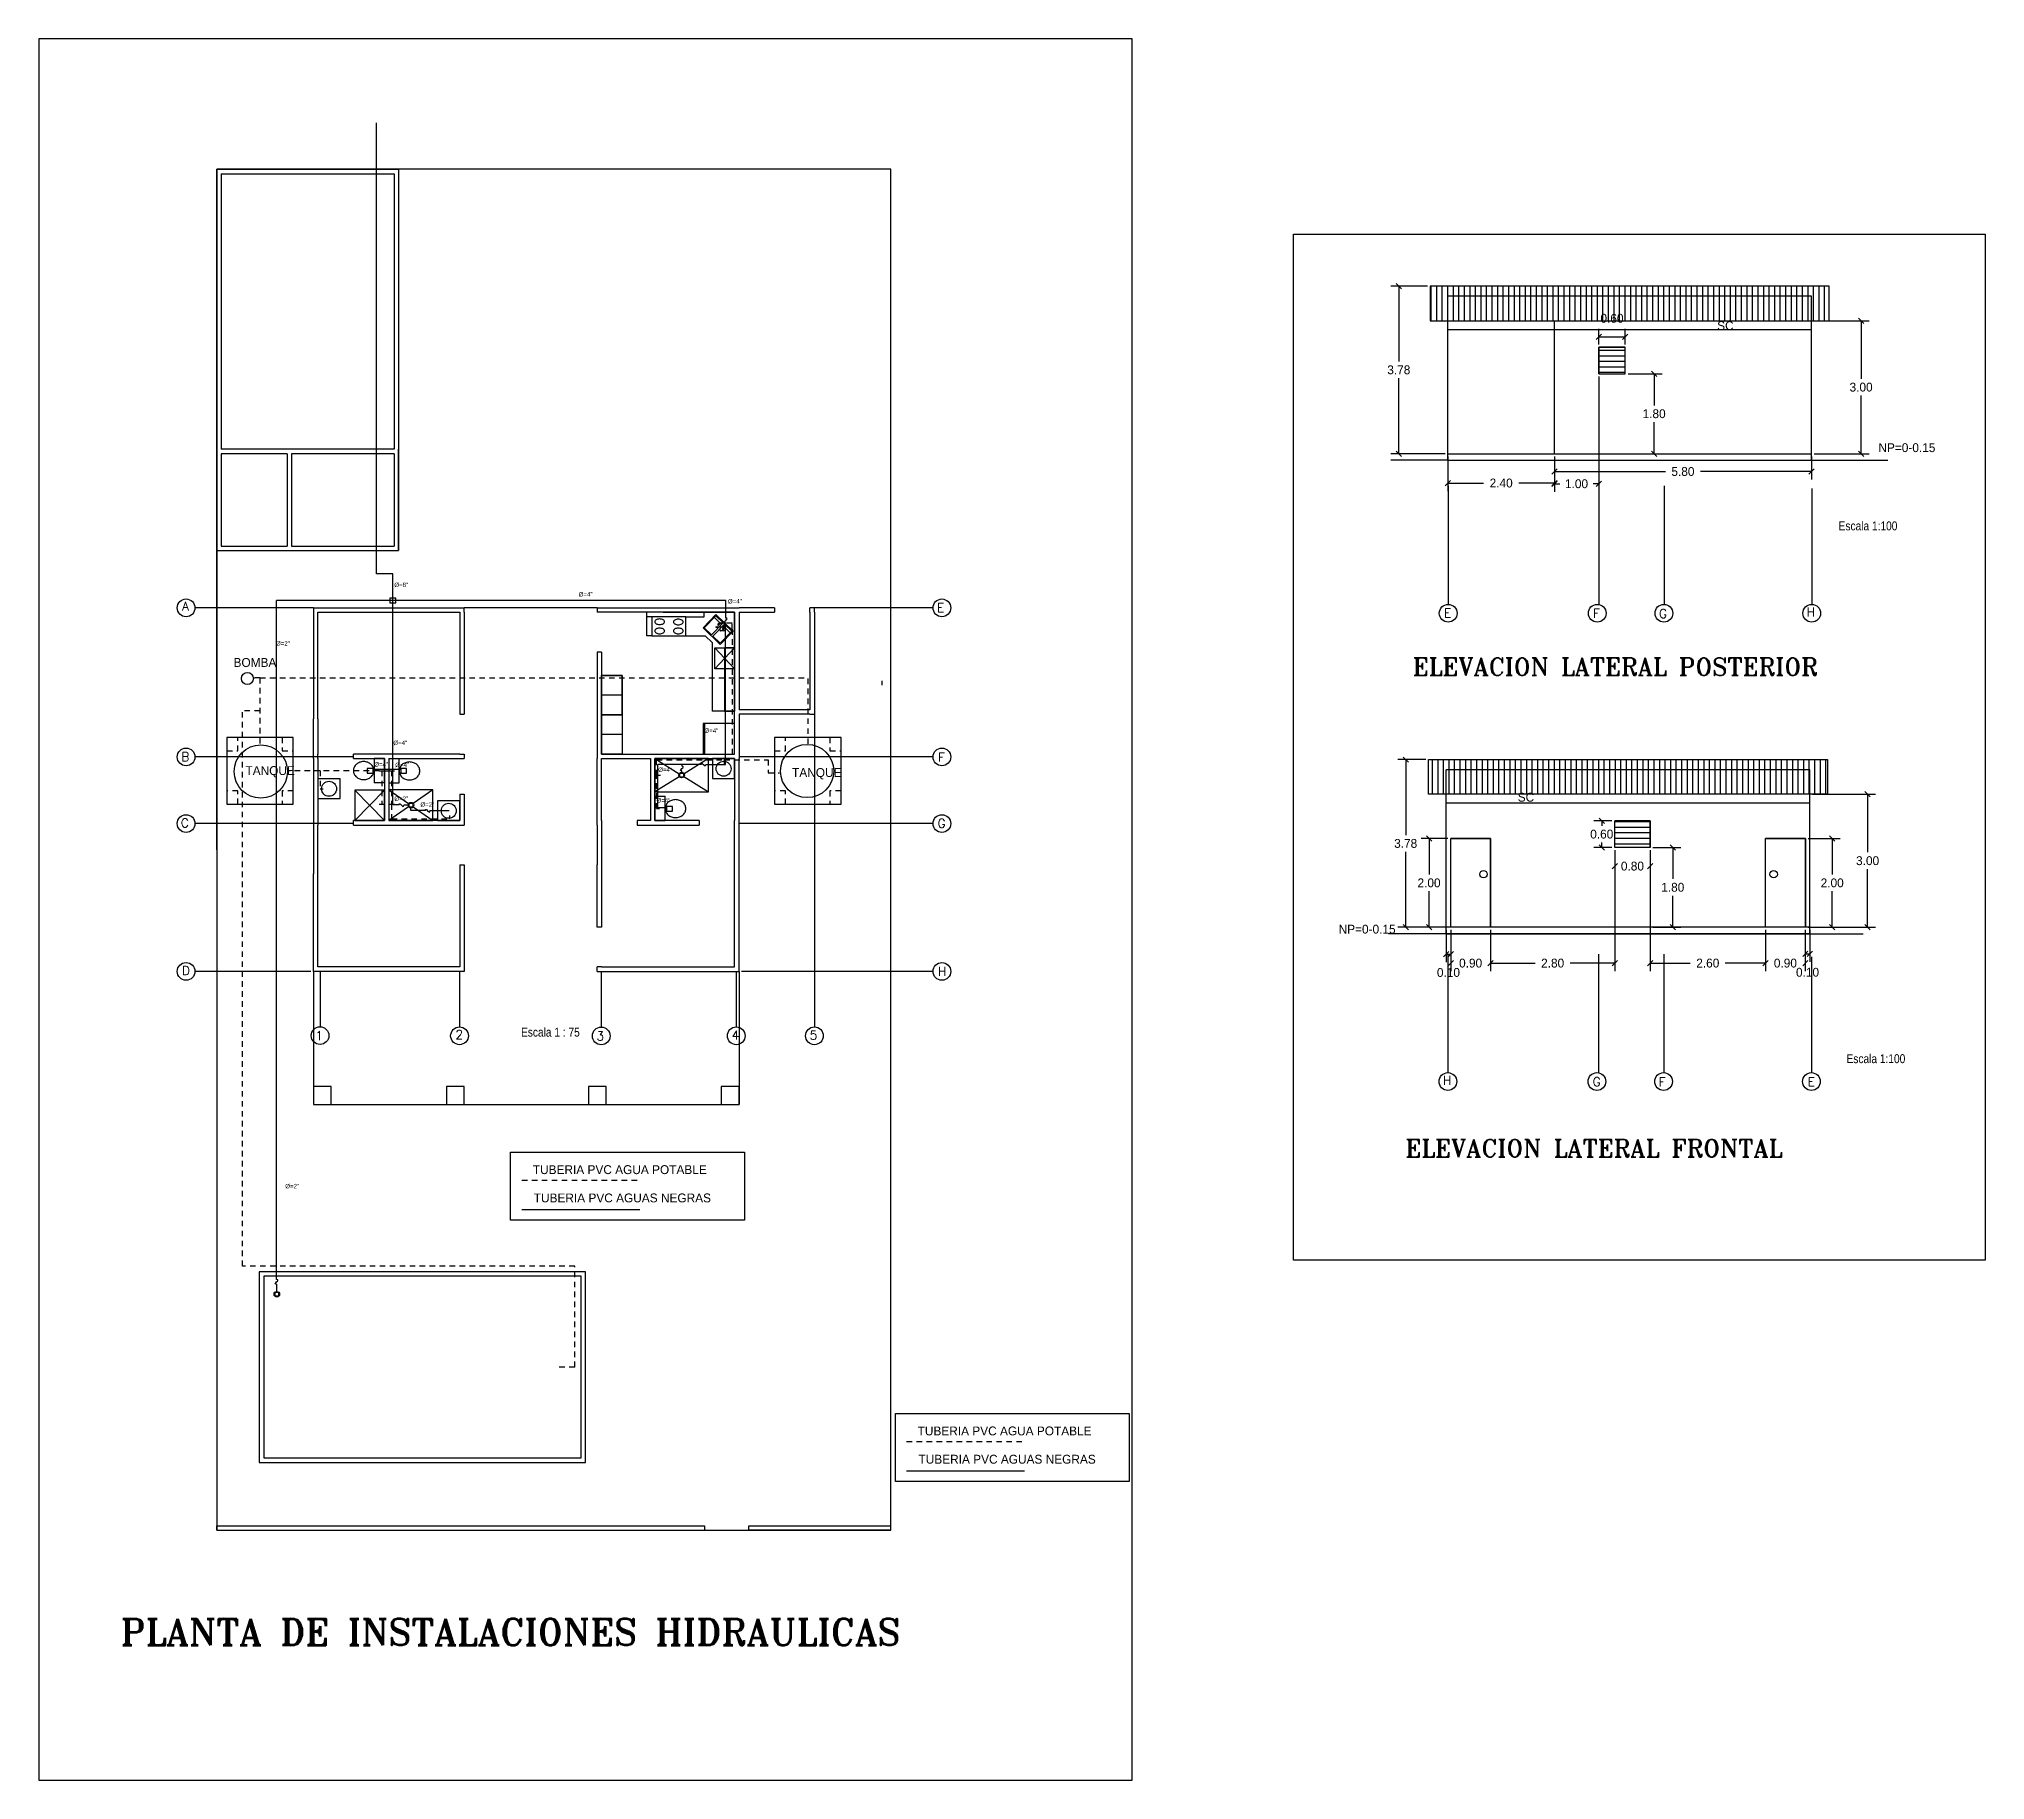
# Model space of a CAD drawing. Extents: x -52 to 126, y -84 to 6.
# Drawn here: x 52.41 to 96.31, y -78.52 to -39.24 of the extents above; entities that cross this region are included whole.
import ezdxf

# ---------------------------------------------------------------- set-up
doc = ezdxf.new("R2010")
doc.units = 0
doc.header["$MEASUREMENT"] = 0
doc.linetypes.add('HIDDEN2', pattern=[0.1875, 0.125, -0.0625])
doc.layers.get('0').update_dxf_attribs({"linetype": 'CONTINUOUS'})
doc.layers.get('DEFPOINTS').update_dxf_attribs({"linetype": 'CONTINUOUS'})
for name, color, linetype in [('DIMENSIONES', 2, 'CONTINUOUS'), ('FIBROLIT', 8, 'CONTINUOUS'), ('FLECHAS', 8, 'CONTINUOUS'), ('MARCO', 1, 'CONTINUOUS'), ('PAREDES', 7, 'CONTINUOUS'), ('PISCINA', 4, 'CONTINUOUS'), ('PUERTAS', 6, 'CONTINUOUS'), ('SANITARIOS', 4, 'CONTINUOUS'), ('TECHO', 5, 'CONTINUOUS'), ('TERRENO', 3, 'CONTINUOUS'), ('TEXTOS', 3, 'CONTINUOUS'), ('TUBAN', 2, 'CONTINUOUS'), ('TUBAP', 6, 'HIDDEN2'), ('VENTANAS', 8, 'CONTINUOUS')]:
    doc.layers.add(name, color=color, linetype=linetype)
doc.styles.add('CITYBLUEPRINT', font='CIBT____.PFB', dxfattribs={"height": 0.2})
doc.styles.add('ROMANS', font='romans', dxfattribs={"height": 0.2})
doc.styles.add('ROMANT', font='romant', dxfattribs={"width": 2, "height": 0.4})
doc.styles.add('STYLE1', font='ARIALN.TTF', dxfattribs={"height": 0.2})
doc.dimstyles.get("Standard").update_dxf_attribs({"dimtxt": 0.18, "dimasz": 0.18, "dimexe": 0.18, "dimexo": 0.0625, "dimgap": 0.09, "dimtad": 0, "dimtih": 1, "dimtoh": 1, "dimzin": 0, "dimtxsty": 'CITYBLUEPRINT', "dimcen": 0.09, "dimazin": 3, "dimtfac": 1, "dimtofl": 0, "dimtmove": 0, "dimatfit": 3, "dimtolj": 1, "dimtzin": 0})

msp = doc.modelspace()

# ---------------------------------------------------------------- texts
at = {"layer": 'DIMENSIONES', "style": 'STYLE1'}
for s, p in [('Escala 1:100', (93.011, -50.328)), ('Escala 1 : 75', (63.289, -61.748)), ('Escala 1:100', (93.189, -62.346))]:
    msp.add_text(s, height=0.2, dxfattribs=at).set_placement(p)
at = {"layer": 'MARCO', "style": 'ROMANS'}
for s, p in [('A', (55.641, -52.139)), ('E', (72.672, -52.172)), ('E', (84.107, -52.292)), ('F', (87.47, -52.302)), ('G', (88.96, -52.307)), ('H', (92.292, -52.271)), ('B', (55.628, -55.535)), ('F', (72.696, -55.546)), ('C', (55.615, -57.028)), ('G', (72.684, -57.037)), ('D', (55.641, -60.358)), ('H', (72.696, -60.375)), ('1', (58.648, -61.827)), ('2', (61.81, -61.802)), ('3', (64.991, -61.834)), ('4', (68.038, -61.814)), ('5', (69.801, -61.814)), ('H', (84.082, -62.832)), ('G', (87.463, -62.865)), ('F', (88.953, -62.87)), ('E', (92.311, -62.869))]:
    msp.add_text(s, height=0.2, dxfattribs=at).set_placement(p)
at = {"layer": 'TEXTOS'}
for s, height, style, p in [('SC', 0.2, 'CITYBLUEPRINT', (90.27, -45.812)), ('NP=0-0.15', 0.2, 'CITYBLUEPRINT', (93.907, -48.563)), ('BOMBA', 0.2, 'CITYBLUEPRINT', (56.804, -53.409)), ('ELEVACION LATERAL POSTERIOR', 0.4, 'ROMANT', (83.404, -53.604)), ('TANQUE', 0.2, 'CITYBLUEPRINT', (57.073, -55.848)), ('TANQUE', 0.2, 'CITYBLUEPRINT', (69.403, -55.892)), ('SC', 0.2, 'CITYBLUEPRINT', (85.771, -56.448)), ('NP=0-0.15', 0.2, 'CITYBLUEPRINT', (81.731, -59.424)), ('ELEVACION LATERAL FRONTAL', 0.4, 'ROMANT', (83.238, -64.467)), ('TUBERIA PVC AGUA POTABLE', 0.2, 'CITYBLUEPRINT', (63.555, -64.849)), ('TUBERIA PVC AGUAS NEGRAS', 0.2, 'CITYBLUEPRINT', (63.576, -65.487)), ('TUBERIA PVC AGUA POTABLE', 0.2, 'CITYBLUEPRINT', (72.235, -70.743)), ('TUBERIA PVC AGUAS NEGRAS', 0.2, 'CITYBLUEPRINT', (72.255, -71.381)), ('PLANTA DE INSTALACIONES HIDRAULICAS', 0.6, 'ROMANT', (54.255, -75.478))]:
    msp.add_text(s, height=height, dxfattribs=dict(at, style=style)).set_placement(p)
for s, p in [(' %%c=8"', (60.391, -51.608)), (' %%c=4"', (64.551, -51.82)), (' %%c=4"', (67.918, -51.978)), (' %%c=2"', (57.723, -52.929)), (' %%c=4"', (67.388, -54.897)), (' %%c=4"', (60.37, -55.172)), (' %%c=4"', (59.939, -55.657)), (' %%c=4"', (60.412, -55.669)), (' %%c=4"', (66.344, -55.778)), (' %%c=2"', (60.392, -56.429)), (' %%c=2"', (60.981, -56.563)), (' %%c=4"', (66.305, -56.47)), (' %%c=2"', (57.931, -65.17))]:
    msp.add_text(s, height=0.1, dxfattribs=at).set_placement(p)

# ---------------------------------------------------------------- blocks, each defined once
blk = doc.blocks.new('*X183')
at = {"color": 0}
for p, q in [((-17.971, -64.875), (-17.371, -64.875)), ((-17.971, -65), (-17.371, -65)), ((-17.971, -65.125), (-17.371, -65.125)), ((-17.971, -65.25), (-17.371, -65.25)), ((-17.971, -65.375), (-17.371, -65.375))]:
    blk.add_line(p, q, dxfattribs=at)
blk = doc.blocks.new('*D232')
at = {"color": 0, "linetype": 'BYBLOCK'}
for p, q in [((98.58, -124.794), (99.817, -124.794)), ((99.697, -124.854), (99.577, -124.734)), ((99.637, -124.794), (99.637, -126.104)), ((99.637, -127.794), (99.637, -126.484)), ((99.697, -127.854), (99.577, -127.734)), ((98.58, -127.794), (99.817, -127.794))]:
    blk.add_line(p, q, dxfattribs=at)
at = {"layer": 'DEFPOINTS', "color": 0, "linetype": 'BYBLOCK'}
for p in [(98.518, -124.794), (99.637, -124.794), (98.518, -127.794)]:
    blk.add_point(p, dxfattribs=at)
at = {"color": 0, "linetype": 'BYBLOCK', "insert": (99.637, -126.294), "char_height": 0.2, "attachment_point": 5, "style": 'CITYBLUEPRINT'}
blk.add_mtext('\\A1;3.00', dxfattribs=at)
blk = doc.blocks.new('*D231')
at = {"color": 0, "linetype": 'BYBLOCK'}
for p, q in [((93.658, -125.217), (93.778, -125.097)), ((93.718, -125.331), (93.718, -124.977)), ((94.258, -125.217), (94.378, -125.097)), ((94.318, -125.331), (94.318, -124.977)), ((93.718, -125.157), (94.318, -125.157))]:
    blk.add_line(p, q, dxfattribs=at)
at = {"layer": 'DEFPOINTS', "color": 0, "linetype": 'BYBLOCK'}
for p in [(93.718, -125.394), (94.318, -125.157), (94.318, -125.394)]:
    blk.add_point(p, dxfattribs=at)
at = {"color": 0, "linetype": 'BYBLOCK', "insert": (94.018, -124.742), "char_height": 0.2, "attachment_point": 5, "style": 'CITYBLUEPRINT'}
blk.add_mtext('\\A1;0.60', dxfattribs=at)
blk = doc.blocks.new('*D230')
at = {"color": 0, "linetype": 'BYBLOCK'}
for p, q in [((95.028, -126.054), (94.908, -125.934)), ((94.38, -125.994), (95.148, -125.994)), ((94.968, -125.994), (94.968, -126.704)), ((94.968, -127.794), (94.968, -127.084)), ((95.028, -127.854), (94.908, -127.734)), ((94.38, -127.794), (95.148, -127.794))]:
    blk.add_line(p, q, dxfattribs=at)
at = {"layer": 'DEFPOINTS', "color": 0, "linetype": 'BYBLOCK'}
for p in [(94.318, -125.994), (94.318, -127.794), (94.968, -127.794)]:
    blk.add_point(p, dxfattribs=at)
at = {"color": 0, "linetype": 'BYBLOCK', "insert": (94.968, -126.894), "char_height": 0.2, "attachment_point": 5, "style": 'CITYBLUEPRINT'}
blk.add_mtext('\\A1;1.80', dxfattribs=at)
blk = doc.blocks.new('*X182')
at = {"color": 0}
for p, q in [((-21.75, -64.21), (-21.75, -63.43)), ((-21.625, -64.21), (-21.625, -63.43)), ((-21.5, -64.21), (-21.5, -63.43)), ((-21.375, -64.21), (-21.375, -63.43)), ((-21.25, -64.21), (-21.25, -63.43)), ((-21.125, -64.21), (-21.125, -63.43)), ((-21, -64.21), (-21, -63.43)), ((-20.875, -64.21), (-20.875, -63.43)), ((-20.75, -64.21), (-20.75, -63.43)), ((-20.625, -64.21), (-20.625, -63.43)), ((-20.5, -64.21), (-20.5, -63.43)), ((-20.375, -64.21), (-20.375, -63.43)), ((-20.25, -64.21), (-20.25, -63.43)), ((-20.125, -64.21), (-20.125, -63.43)), ((-20, -64.21), (-20, -63.43)), ((-19.875, -64.21), (-19.875, -63.43)), ((-19.75, -64.21), (-19.75, -63.43)), ((-19.625, -64.21), (-19.625, -63.43)), ((-19.5, -64.21), (-19.5, -63.43)), ((-19.375, -64.21), (-19.375, -63.43)), ((-19.25, -64.21), (-19.25, -63.43)), ((-19.125, -64.21), (-19.125, -63.43)), ((-19, -64.21), (-19, -63.43)), ((-18.875, -64.21), (-18.875, -63.43)), ((-18.75, -64.21), (-18.75, -63.43)), ((-18.625, -64.21), (-18.625, -63.43)), ((-18.5, -64.21), (-18.5, -63.43)), ((-18.375, -64.21), (-18.375, -63.43)), ((-18.25, -64.21), (-18.25, -63.43)), ((-18.125, -64.21), (-18.125, -63.43)), ((-18, -64.21), (-18, -63.43)), ((-17.875, -64.21), (-17.875, -63.43)), ((-17.75, -64.21), (-17.75, -63.43)), ((-17.625, -64.21), (-17.625, -63.43)), ((-17.5, -64.21), (-17.5, -63.43)), ((-17.375, -64.21), (-17.375, -63.43)), ((-17.25, -64.21), (-17.25, -63.43)), ((-17.125, -64.21), (-17.125, -63.43)), ((-17, -64.21), (-17, -63.43)), ((-16.875, -64.21), (-16.875, -63.43)), ((-16.75, -64.21), (-16.75, -63.43)), ((-16.625, -64.21), (-16.625, -63.43)), ((-16.5, -64.21), (-16.5, -63.43)), ((-16.375, -64.21), (-16.375, -63.43)), ((-16.25, -64.21), (-16.25, -63.43)), ((-16.125, -64.21), (-16.125, -63.43)), ((-16, -64.21), (-16, -63.43)), ((-15.875, -64.21), (-15.875, -63.43)), ((-15.75, -64.21), (-15.75, -63.43)), ((-15.625, -64.21), (-15.625, -63.43)), ((-15.5, -64.21), (-15.5, -63.43)), ((-15.375, -64.21), (-15.375, -63.43)), ((-15.25, -64.21), (-15.25, -63.43)), ((-15.125, -64.21), (-15.125, -63.43)), ((-15, -64.21), (-15, -63.43)), ((-14.875, -64.21), (-14.875, -63.43)), ((-14.75, -64.21), (-14.75, -63.43)), ((-14.625, -64.21), (-14.625, -63.43)), ((-14.5, -64.21), (-14.5, -63.43)), ((-14.375, -64.21), (-14.375, -63.43)), ((-14.25, -64.21), (-14.25, -63.43)), ((-14.125, -64.21), (-14.125, -63.43)), ((-14, -64.21), (-14, -63.43)), ((-13.875, -64.21), (-13.875, -63.43)), ((-13.75, -64.21), (-13.75, -63.43)), ((-13.625, -64.21), (-13.625, -63.43)), ((-13.5, -64.21), (-13.5, -63.43)), ((-13.375, -64.21), (-13.375, -63.43)), ((-13.25, -64.21), (-13.25, -63.43)), ((-13.125, -64.21), (-13.125, -63.43)), ((-13, -64.21), (-13, -63.43)), ((-12.875, -64.21), (-12.875, -63.43))]:
    blk.add_line(p, q, dxfattribs=at)
blk = doc.blocks.new('*D228')
at = {"color": 0, "linetype": 'BYBLOCK'}
for p, q in [((93.718, -126.056), (93.718, -128.653)), ((92.718, -127.856), (92.718, -128.653)), ((92.658, -128.533), (92.778, -128.413)), ((92.718, -128.473), (92.842, -128.473)), ((93.718, -128.473), (93.594, -128.473)), ((93.658, -128.533), (93.778, -128.413))]:
    blk.add_line(p, q, dxfattribs=at)
at = {"layer": 'DEFPOINTS', "color": 0, "linetype": 'BYBLOCK'}
for p in [(93.718, -125.994), (92.718, -127.794), (92.718, -128.473)]:
    blk.add_point(p, dxfattribs=at)
at = {"color": 0, "linetype": 'BYBLOCK', "insert": (93.218, -128.473), "char_height": 0.2, "attachment_point": 5, "style": 'CITYBLUEPRINT'}
blk.add_mtext('\\A1;1.00', dxfattribs=at)
blk = doc.blocks.new('*D226')
at = {"color": 0, "linetype": 'BYBLOCK'}
for p, q in [((92.658, -128.257), (92.778, -128.137)), ((92.718, -127.856), (92.718, -128.377)), ((98.458, -128.257), (98.578, -128.137)), ((98.518, -127.856), (98.518, -128.377)), ((92.718, -128.197), (95.223, -128.197)), ((98.518, -128.197), (96.013, -128.197))]:
    blk.add_line(p, q, dxfattribs=at)
at = {"layer": 'DEFPOINTS', "color": 0, "linetype": 'BYBLOCK'}
for p in [(92.718, -127.794), (98.518, -127.794), (98.518, -128.197)]:
    blk.add_point(p, dxfattribs=at)
at = {"color": 0, "linetype": 'BYBLOCK', "insert": (95.618, -128.197), "char_height": 0.2, "attachment_point": 5, "style": 'CITYBLUEPRINT'}
blk.add_mtext('\\A1;5.80', dxfattribs=at)
blk = doc.blocks.new('*D227')
at = {"color": 0, "linetype": 'BYBLOCK'}
for p, q in [((89.855, -124.014), (89.029, -124.014)), ((89.269, -124.074), (89.149, -123.954)), ((89.209, -124.014), (89.209, -125.714)), ((89.209, -127.794), (89.209, -126.094)), ((89.269, -127.854), (89.149, -127.734)), ((90.255, -127.794), (89.029, -127.794))]:
    blk.add_line(p, q, dxfattribs=at)
at = {"layer": 'DEFPOINTS', "color": 0, "linetype": 'BYBLOCK'}
for p in [(89.209, -124.014), (89.918, -124.014), (90.318, -127.794)]:
    blk.add_point(p, dxfattribs=at)
at = {"color": 0, "linetype": 'BYBLOCK', "insert": (89.209, -125.904), "char_height": 0.2, "attachment_point": 5, "style": 'CITYBLUEPRINT'}
blk.add_mtext('\\A1;3.78', dxfattribs=at)
blk = doc.blocks.new('*D229')
at = {"color": 0, "linetype": 'BYBLOCK'}
for p, q in [((90.318, -127.856), (90.318, -128.637)), ((92.718, -127.856), (92.718, -128.637)), ((90.258, -128.517), (90.378, -128.397)), ((90.318, -128.457), (91.123, -128.457)), ((92.718, -128.457), (91.913, -128.457)), ((92.658, -128.517), (92.778, -128.397))]:
    blk.add_line(p, q, dxfattribs=at)
at = {"layer": 'DEFPOINTS', "color": 0, "linetype": 'BYBLOCK'}
for p in [(90.318, -127.794), (92.718, -127.794), (92.718, -128.457)]:
    blk.add_point(p, dxfattribs=at)
at = {"color": 0, "linetype": 'BYBLOCK', "insert": (91.518, -128.457), "char_height": 0.2, "attachment_point": 5, "style": 'CITYBLUEPRINT'}
blk.add_mtext('\\A1;2.40', dxfattribs=at)
blk = doc.blocks.new('*X180')
at = {"color": 0}
for p, q in [((5.464, -64.5), (6.264, -64.5)), ((5.464, -64.625), (6.264, -64.625)), ((5.464, -64.75), (6.264, -64.75)), ((5.464, -64.875), (6.264, -64.875)), ((5.464, -65), (6.264, -65))]:
    blk.add_line(p, q, dxfattribs=at)
blk = doc.blocks.new('*X181')
at = {"color": 0}
for p, q in [((1.5, -63.876), (1.5, -63.096)), ((1.625, -63.876), (1.625, -63.096)), ((1.75, -63.876), (1.75, -63.096)), ((1.875, -63.876), (1.875, -63.096)), ((2, -63.876), (2, -63.096)), ((2.125, -63.876), (2.125, -63.096)), ((2.25, -63.876), (2.25, -63.096)), ((2.375, -63.876), (2.375, -63.096)), ((2.5, -63.876), (2.5, -63.096)), ((2.625, -63.876), (2.625, -63.096)), ((2.75, -63.876), (2.75, -63.096)), ((2.875, -63.876), (2.875, -63.096)), ((3, -63.876), (3, -63.096)), ((3.125, -63.876), (3.125, -63.096)), ((3.25, -63.876), (3.25, -63.096)), ((3.375, -63.876), (3.375, -63.096)), ((3.5, -63.876), (3.5, -63.096)), ((3.625, -63.876), (3.625, -63.096)), ((3.75, -63.876), (3.75, -63.096)), ((3.875, -63.876), (3.875, -63.096)), ((4, -63.876), (4, -63.096)), ((4.125, -63.876), (4.125, -63.096)), ((4.25, -63.876), (4.25, -63.096)), ((4.375, -63.876), (4.375, -63.096)), ((4.5, -63.876), (4.5, -63.096)), ((4.625, -63.876), (4.625, -63.096)), ((4.75, -63.876), (4.75, -63.096)), ((4.875, -63.876), (4.875, -63.096)), ((5, -63.876), (5, -63.096)), ((5.125, -63.876), (5.125, -63.096)), ((5.25, -63.876), (5.25, -63.096)), ((5.375, -63.876), (5.375, -63.096)), ((5.5, -63.876), (5.5, -63.096)), ((5.625, -63.876), (5.625, -63.096)), ((5.75, -63.876), (5.75, -63.096)), ((5.875, -63.876), (5.875, -63.096)), ((6, -63.876), (6, -63.096)), ((6.125, -63.876), (6.125, -63.096)), ((6.25, -63.876), (6.25, -63.096)), ((6.375, -63.876), (6.375, -63.096)), ((6.5, -63.876), (6.5, -63.096)), ((6.625, -63.876), (6.625, -63.096)), ((6.75, -63.876), (6.75, -63.096)), ((6.875, -63.876), (6.875, -63.096)), ((7, -63.876), (7, -63.096)), ((7.125, -63.876), (7.125, -63.096)), ((7.25, -63.876), (7.25, -63.096)), ((7.375, -63.876), (7.375, -63.096)), ((7.5, -63.876), (7.5, -63.096)), ((7.625, -63.876), (7.625, -63.096)), ((7.75, -63.876), (7.75, -63.096)), ((7.875, -63.876), (7.875, -63.096)), ((8, -63.876), (8, -63.096)), ((8.125, -63.876), (8.125, -63.096)), ((8.25, -63.876), (8.25, -63.096)), ((8.375, -63.876), (8.375, -63.096)), ((8.5, -63.876), (8.5, -63.096)), ((8.625, -63.876), (8.625, -63.096)), ((8.75, -63.876), (8.75, -63.096)), ((8.875, -63.876), (8.875, -63.096)), ((9, -63.876), (9, -63.096)), ((9.125, -63.876), (9.125, -63.096)), ((9.25, -63.876), (9.25, -63.096)), ((9.375, -63.876), (9.375, -63.096)), ((9.5, -63.876), (9.5, -63.096)), ((9.625, -63.876), (9.625, -63.096)), ((9.75, -63.876), (9.75, -63.096)), ((9.875, -63.876), (9.875, -63.096)), ((10, -63.876), (10, -63.096)), ((10.125, -63.876), (10.125, -63.096)), ((10.25, -63.876), (10.25, -63.096)), ((10.375, -63.876), (10.375, -63.096))]:
    blk.add_line(p, q, dxfattribs=at)
blk = doc.blocks.new('*D245')
at = {"color": 0, "linetype": 'BYBLOCK'}
for p, q in [((123.686, -54.403), (123.686, -55.331)), ((124.586, -54.403), (124.586, -55.331)), ((123.626, -55.211), (123.746, -55.091)), ((124.526, -55.211), (124.646, -55.091))]:
    blk.add_line(p, q, dxfattribs=at)
at = {"layer": 'DEFPOINTS', "color": 0, "linetype": 'BYBLOCK'}
for p in [(123.686, -54.341), (124.586, -54.341), (124.586, -55.151)]:
    blk.add_point(p, dxfattribs=at)
at = {"color": 0, "linetype": 'BYBLOCK', "insert": (124.136, -55.151), "char_height": 0.2, "attachment_point": 5, "style": 'CITYBLUEPRINT'}
blk.add_mtext('\\A1;0.90', dxfattribs=at)
blk = doc.blocks.new('*D244')
at = {"color": 0, "linetype": 'BYBLOCK'}
for p, q in [((124.586, -54.403), (124.586, -55.123)), ((124.686, -54.403), (124.686, -55.123)), ((124.526, -55.003), (124.646, -54.883)), ((124.586, -54.943), (124.686, -54.943)), ((124.626, -55.003), (124.746, -54.883))]:
    blk.add_line(p, q, dxfattribs=at)
at = {"layer": 'DEFPOINTS', "color": 0, "linetype": 'BYBLOCK'}
for p in [(124.586, -54.341), (124.686, -54.341), (124.686, -54.943)]:
    blk.add_point(p, dxfattribs=at)
at = {"color": 0, "linetype": 'BYBLOCK', "insert": (124.636, -55.358), "char_height": 0.2, "attachment_point": 5, "style": 'CITYBLUEPRINT'}
blk.add_mtext('\\A1;0.10', dxfattribs=at)
blk = doc.blocks.new('*D237')
at = {"color": 0, "linetype": 'BYBLOCK'}
for p, q in [((116.486, -54.403), (116.486, -55.127)), ((116.586, -54.403), (116.586, -55.127)), ((116.426, -55.007), (116.546, -54.887)), ((116.486, -54.947), (116.586, -54.947)), ((116.526, -55.007), (116.646, -54.887))]:
    blk.add_line(p, q, dxfattribs=at)
at = {"layer": 'DEFPOINTS', "color": 0, "linetype": 'BYBLOCK'}
for p in [(116.486, -54.341), (116.586, -54.341), (116.586, -54.947)]:
    blk.add_point(p, dxfattribs=at)
at = {"color": 0, "linetype": 'BYBLOCK', "insert": (116.536, -55.362), "char_height": 0.2, "attachment_point": 5, "style": 'CITYBLUEPRINT'}
blk.add_mtext('\\A1;0.10', dxfattribs=at)
blk = doc.blocks.new('*D236')
at = {"color": 0, "linetype": 'BYBLOCK'}
for p, q in [((116.586, -54.403), (116.586, -55.331)), ((117.486, -54.403), (117.486, -55.331)), ((116.526, -55.211), (116.646, -55.091)), ((117.426, -55.211), (117.546, -55.091))]:
    blk.add_line(p, q, dxfattribs=at)
at = {"layer": 'DEFPOINTS', "color": 0, "linetype": 'BYBLOCK'}
for p in [(116.586, -54.341), (117.486, -54.341), (117.486, -55.151)]:
    blk.add_point(p, dxfattribs=at)
at = {"color": 0, "linetype": 'BYBLOCK', "insert": (117.036, -55.151), "char_height": 0.2, "attachment_point": 5, "style": 'CITYBLUEPRINT'}
blk.add_mtext('\\A1;0.90', dxfattribs=at)
blk = doc.blocks.new('*D234')
at = {"color": 0, "linetype": 'BYBLOCK'}
for p, q in [((116.024, -50.561), (115.391, -50.561)), ((115.631, -50.621), (115.511, -50.501)), ((115.571, -50.561), (115.571, -52.261)), ((115.571, -54.341), (115.571, -52.641)), ((116.424, -54.341), (115.391, -54.341)), ((115.631, -54.401), (115.511, -54.281))]:
    blk.add_line(p, q, dxfattribs=at)
at = {"layer": 'DEFPOINTS', "color": 0, "linetype": 'BYBLOCK'}
for p in [(115.571, -50.561), (116.086, -50.561), (116.486, -54.341)]:
    blk.add_point(p, dxfattribs=at)
at = {"color": 0, "linetype": 'BYBLOCK', "insert": (115.571, -52.451), "char_height": 0.2, "attachment_point": 5, "style": 'CITYBLUEPRINT'}
blk.add_mtext('\\A1;3.78', dxfattribs=at)
blk = doc.blocks.new('*D235')
at = {"color": 0, "linetype": 'BYBLOCK'}
for p, q in [((116.524, -52.341), (115.918, -52.341)), ((116.158, -52.401), (116.038, -52.281)), ((116.098, -52.341), (116.098, -53.151)), ((116.098, -54.341), (116.098, -53.531)), ((116.524, -54.341), (115.918, -54.341)), ((116.158, -54.401), (116.038, -54.281))]:
    blk.add_line(p, q, dxfattribs=at)
at = {"layer": 'DEFPOINTS', "color": 0, "linetype": 'BYBLOCK'}
for p in [(116.098, -52.341), (116.586, -52.341), (116.586, -54.341)]:
    blk.add_point(p, dxfattribs=at)
at = {"color": 0, "linetype": 'BYBLOCK', "insert": (116.098, -53.341), "char_height": 0.2, "attachment_point": 5, "style": 'CITYBLUEPRINT'}
blk.add_mtext('\\A1;2.00', dxfattribs=at)
blk = doc.blocks.new('*D242')
at = {"color": 0, "linetype": 'BYBLOCK'}
for p, q in [((120.224, -51.941), (119.814, -51.941)), ((120.054, -52.001), (119.934, -51.881)), ((119.994, -51.941), (119.994, -52.051)), ((120.224, -52.541), (119.814, -52.541)), ((120.054, -52.601), (119.934, -52.481)), ((119.994, -52.541), (119.994, -52.431))]:
    blk.add_line(p, q, dxfattribs=at)
at = {"layer": 'DEFPOINTS', "color": 0, "linetype": 'BYBLOCK'}
for p in [(119.994, -51.941), (120.286, -51.941), (120.286, -52.541)]:
    blk.add_point(p, dxfattribs=at)
at = {"color": 0, "linetype": 'BYBLOCK', "insert": (119.994, -52.241), "char_height": 0.2, "attachment_point": 5, "style": 'CITYBLUEPRINT'}
blk.add_mtext('\\A1;0.60', dxfattribs=at)
blk = doc.blocks.new('*D241')
at = {"color": 0, "linetype": 'BYBLOCK'}
for p, q in [((120.286, -52.603), (120.286, -53.143)), ((121.086, -52.603), (121.086, -53.143)), ((120.226, -53.023), (120.346, -52.903)), ((121.026, -53.023), (121.146, -52.903))]:
    blk.add_line(p, q, dxfattribs=at)
at = {"layer": 'DEFPOINTS', "color": 0, "linetype": 'BYBLOCK'}
for p in [(120.286, -52.541), (121.086, -52.541), (121.086, -52.963)]:
    blk.add_point(p, dxfattribs=at)
at = {"color": 0, "linetype": 'BYBLOCK', "insert": (120.686, -52.963), "char_height": 0.2, "attachment_point": 5, "style": 'CITYBLUEPRINT'}
blk.add_mtext('\\A1;0.80', dxfattribs=at)
blk = doc.blocks.new('*D233')
at = {"color": 0, "linetype": 'BYBLOCK'}
for p, q in [((120.286, -52.603), (120.286, -55.331)), ((117.486, -54.403), (117.486, -55.331)), ((117.426, -55.211), (117.546, -55.091)), ((117.486, -55.151), (118.492, -55.151)), ((120.286, -55.151), (119.281, -55.151)), ((120.226, -55.211), (120.346, -55.091))]:
    blk.add_line(p, q, dxfattribs=at)
at = {"layer": 'DEFPOINTS', "color": 0, "linetype": 'BYBLOCK'}
for p in [(120.286, -52.541), (117.486, -54.341), (120.286, -55.151)]:
    blk.add_point(p, dxfattribs=at)
at = {"color": 0, "linetype": 'BYBLOCK', "insert": (118.886, -55.151), "char_height": 0.2, "attachment_point": 5, "style": 'CITYBLUEPRINT'}
blk.add_mtext('\\A1;2.80', dxfattribs=at)
blk = doc.blocks.new('*D240')
at = {"color": 0, "linetype": 'BYBLOCK'}
for p, q in [((121.149, -52.541), (121.776, -52.541)), ((121.656, -52.601), (121.536, -52.481)), ((121.596, -52.541), (121.596, -53.251)), ((121.596, -54.341), (121.596, -53.631)), ((121.149, -54.341), (121.776, -54.341)), ((121.656, -54.401), (121.536, -54.281))]:
    blk.add_line(p, q, dxfattribs=at)
at = {"layer": 'DEFPOINTS', "color": 0, "linetype": 'BYBLOCK'}
for p in [(121.086, -52.541), (121.086, -54.341), (121.596, -54.341)]:
    blk.add_point(p, dxfattribs=at)
at = {"color": 0, "linetype": 'BYBLOCK', "insert": (121.596, -53.441), "char_height": 0.2, "attachment_point": 5, "style": 'CITYBLUEPRINT'}
blk.add_mtext('\\A1;1.80', dxfattribs=at)
blk = doc.blocks.new('*D239')
at = {"color": 0, "linetype": 'BYBLOCK'}
for p, q in [((121.086, -52.603), (121.086, -55.331)), ((123.686, -54.403), (123.686, -55.331)), ((121.026, -55.211), (121.146, -55.091)), ((121.086, -55.151), (121.992, -55.151)), ((123.686, -55.151), (122.781, -55.151)), ((123.626, -55.211), (123.746, -55.091))]:
    blk.add_line(p, q, dxfattribs=at)
at = {"layer": 'DEFPOINTS', "color": 0, "linetype": 'BYBLOCK'}
for p in [(121.086, -52.541), (123.686, -54.341), (123.686, -55.151)]:
    blk.add_point(p, dxfattribs=at)
at = {"color": 0, "linetype": 'BYBLOCK', "insert": (122.386, -55.151), "char_height": 0.2, "attachment_point": 5, "style": 'CITYBLUEPRINT'}
blk.add_mtext('\\A1;2.60', dxfattribs=at)
blk = doc.blocks.new('*D238')
at = {"color": 0, "linetype": 'BYBLOCK'}
for p, q in [((124.749, -51.341), (126.171, -51.341)), ((126.051, -51.401), (125.931, -51.281)), ((125.991, -51.341), (125.991, -52.651)), ((125.991, -54.341), (125.991, -53.031)), ((124.749, -54.341), (126.171, -54.341)), ((126.051, -54.401), (125.931, -54.281))]:
    blk.add_line(p, q, dxfattribs=at)
at = {"layer": 'DEFPOINTS', "color": 0, "linetype": 'BYBLOCK'}
for p in [(124.686, -51.341), (125.991, -51.341), (124.686, -54.341)]:
    blk.add_point(p, dxfattribs=at)
at = {"color": 0, "linetype": 'BYBLOCK', "insert": (125.991, -52.841), "char_height": 0.2, "attachment_point": 5, "style": 'CITYBLUEPRINT'}
blk.add_mtext('\\A1;3.00', dxfattribs=at)
blk = doc.blocks.new('*D243')
at = {"color": 0, "linetype": 'BYBLOCK'}
for p, q in [((124.649, -52.341), (125.372, -52.341)), ((125.252, -52.401), (125.132, -52.281)), ((125.192, -52.341), (125.192, -53.151)), ((125.192, -54.341), (125.192, -53.531)), ((124.649, -54.341), (125.372, -54.341)), ((125.252, -54.401), (125.132, -54.281))]:
    blk.add_line(p, q, dxfattribs=at)
at = {"layer": 'DEFPOINTS', "color": 0, "linetype": 'BYBLOCK'}
for p in [(124.586, -52.341), (125.192, -52.341), (124.586, -54.341)]:
    blk.add_point(p, dxfattribs=at)
at = {"color": 0, "linetype": 'BYBLOCK', "insert": (125.192, -53.341), "char_height": 0.2, "attachment_point": 5, "style": 'CITYBLUEPRINT'}
blk.add_mtext('\\A1;2.00', dxfattribs=at)

# ---------------------------------------------------------------- dimensions: what is measured, and where the dimension line sits
at = {"layer": 'DIMENSIONES'}
for base, p1, p2, picture, middle, set_off in [((83.089, -44.819), (84.198, -48.599), (83.798, -44.819), '*D227', (83.089, -46.709), (-6.12, 79.195)), ((93.517, -45.599), (92.398, -48.599), (92.398, -45.599), '*D232', (93.517, -47.099), (-6.12, 79.195)), ((88.848, -48.599), (88.198, -46.799), (88.198, -48.599), '*D230', (88.848, -47.699), (-6.12, 79.195)), ((83.244, -55.501), (84.16, -59.281), (83.76, -55.501), '*D234', (83.244, -57.391), (-32.327, -4.94)), ((93.664, -56.281), (92.36, -59.281), (92.36, -56.281), '*D238', (93.664, -57.781), (-32.327, -4.94)), ((87.668, -56.881), (87.96, -57.481), (87.96, -56.881), '*D242', (87.668, -57.181), (-32.327, -4.94)), ((83.771, -57.281), (84.26, -59.281), (84.26, -57.281), '*D235', (83.771, -58.281), (-32.327, -4.94)), ((89.269, -59.281), (88.76, -57.481), (88.76, -59.281), '*D240', (89.269, -58.381), (-32.327, -4.94)), ((92.865, -57.281), (92.26, -59.281), (92.26, -57.281), '*D243', (92.865, -58.281), (-32.327, -4.94))]:
    dim = msp.add_linear_dim(base=base, p1=p1, p2=p2, angle=90, dimstyle='STANDARD', override={"dimtxt": 0.1, "dimasz": 0, "dimtsz": 0.06}, dxfattribs=at)
    dim.commit()
    dim.dimension.update_dxf_attribs({"geometry": picture, "text_midpoint": middle, "insert": set_off})
for base, p1, p2, picture, middle, set_off in [((88.198, -45.962), (87.598, -46.199), (88.198, -46.199), '*D231', (87.898, -45.547), (-6.12, 79.195)), ((86.598, -49.278), (87.598, -46.799), (86.598, -48.599), '*D228', (87.098, -49.278), (-6.12, 79.195)), ((86.598, -49.262), (84.198, -48.599), (86.598, -48.599), '*D229', (85.398, -49.262), (-6.12, 79.195)), ((92.398, -49.002), (86.598, -48.599), (92.398, -48.599), '*D226', (89.498, -49.002), (-6.12, 79.195)), ((87.96, -60.091), (85.16, -59.281), (87.96, -57.481), '*D233', (86.56, -60.091), (-32.327, -4.94)), ((88.76, -57.903), (87.96, -57.481), (88.76, -57.481), '*D241', (88.36, -57.903), (-32.327, -4.94)), ((91.36, -60.091), (88.76, -57.481), (91.36, -59.281), '*D239', (90.06, -60.091), (-32.327, -4.94)), ((84.26, -59.887), (84.16, -59.281), (84.26, -59.281), '*D237', (84.21, -60.302), (-32.327, -4.94)), ((85.16, -60.091), (84.26, -59.281), (85.16, -59.281), '*D236', (84.71, -60.091), (-32.327, -4.94)), ((92.26, -60.091), (91.36, -59.281), (92.26, -59.281), '*D245', (91.81, -60.091), (-32.327, -4.94)), ((92.36, -59.883), (92.26, -59.281), (92.36, -59.281), '*D244', (92.31, -60.298), (-32.327, -4.94))]:
    dim = msp.add_linear_dim(base=base, p1=p1, p2=p2, dimstyle='STANDARD', override={"dimtxt": 0.1, "dimasz": 0, "dimtsz": 0.06}, dxfattribs=at)
    dim.commit()
    dim.dimension.update_dxf_attribs({"geometry": picture, "text_midpoint": middle, "insert": set_off})

# ---------------------------------------------------------------- linework, layer by layer
at = {"layer": 'FLECHAS'}
for p, q in [((84.203, -49.324), (84.203, -51.998)), ((87.603, -49.324), (87.603, -51.998)), ((89.075, -49.324), (89.075, -51.998)), ((92.403, -49.386), (92.403, -51.998)), ((58.607, -52.077), (55.933, -52.077)), ((72.582, -52.077), (69.908, -52.077)), ((69.907, -54.477), (69.907, -60.277)), ((59.507, -55.44), (55.933, -55.44)), ((72.582, -55.44), (68.207, -55.44)), ((59.507, -56.943), (55.933, -56.943)), ((72.582, -56.943), (68.207, -56.943)), ((84.196, -59.887), (84.196, -62.561)), ((87.596, -59.887), (87.596, -62.561)), ((89.068, -59.887), (89.068, -62.561)), ((92.396, -59.949), (92.396, -62.561)), ((58.544, -60.277), (55.933, -60.277)), ((72.582, -60.277), (68.262, -60.277))]:
    msp.add_line(p, q, dxfattribs=at)
for points in [[(58.755, -60.277), (58.755, -61.526)], [(61.901, -60.277), (61.901, -61.242), (61.901, -61.53)], [(65.098, -60.284), (65.098, -61.533)], [(68.143, -60.277), (68.143, -61.242), (68.143, -61.53)], [(69.907, -60.277), (69.907, -61.242), (69.907, -61.53)]]:
    msp.add_lwpolyline(points, dxfattribs=at)
at = {"layer": 'MARCO'}
for points in [[(52.414, -39.244), (52.414, -78.518), (77.072, -78.518), (77.072, -39.244)], [(80.715, -43.646), (96.314, -43.646), (96.314, -66.793), (80.715, -66.793)], [(63.055, -64.356), (68.33, -64.356), (68.33, -65.885), (63.055, -65.885)], [(71.735, -70.25), (77.01, -70.25), (77.01, -71.78), (71.735, -71.78)]]:
    msp.add_lwpolyline(points, close=True, dxfattribs=at)
for centre in [(55.733, -52.077), (72.782, -52.077), (84.203, -52.198), (87.565, -52.198), (89.069, -52.198), (92.403, -52.198), (55.733, -55.44), (72.782, -55.44), (55.733, -56.943), (72.782, -56.943), (55.733, -60.277), (72.782, -60.277), (58.755, -61.726), (61.901, -61.73), (65.098, -61.733), (68.143, -61.73), (69.907, -61.73), (84.196, -62.761), (87.558, -62.761), (89.062, -62.761), (92.396, -62.761)]:
    msp.add_circle(centre, 0.2, dxfattribs=at)
at = {"layer": 'PAREDES'}
for p, q in [((56.427, -42.184), (56.427, -50.784)), ((56.427, -42.184), (60.527, -42.184)), ((56.527, -42.284), (56.527, -48.499)), ((56.527, -42.284), (60.427, -42.284)), ((60.427, -42.284), (60.427, -48.499)), ((60.527, -42.184), (60.527, -50.784)), ((84.198, -45.599), (84.198, -45.049)), ((92.398, -45.049), (84.198, -45.049)), ((92.398, -45.599), (92.398, -45.049)), ((84.198, -48.599), (84.198, -45.599)), ((84.198, -45.599), (92.398, -45.599)), ((86.598, -48.599), (86.598, -45.599)), ((92.398, -48.599), (92.398, -45.599)), ((84.198, -45.799), (92.398, -45.799)), ((87.598, -46.799), (87.598, -46.199)), ((87.598, -46.199), (88.198, -46.199)), ((88.198, -46.799), (88.198, -46.199)), ((87.598, -46.799), (88.198, -46.799)), ((56.427, -50.784), (56.427, -48.499)), ((60.427, -48.499), (56.527, -48.499)), ((56.527, -48.599), (56.527, -50.684)), ((58.012, -48.599), (56.527, -48.599)), ((58.012, -48.599), (58.012, -50.684)), ((60.427, -48.599), (58.112, -48.599)), ((58.112, -48.599), (58.112, -50.684)), ((60.427, -48.599), (60.427, -50.684)), ((60.527, -50.784), (60.527, -48.499)), ((84.198, -48.749), (84.198, -48.599)), ((84.198, -48.599), (92.398, -48.599)), ((92.398, -48.749), (92.398, -48.599)), ((84.198, -48.749), (92.398, -48.749)), ((56.427, -50.784), (60.527, -50.784)), ((56.427, -50.784), (60.527, -50.784)), ((56.527, -50.684), (58.012, -50.684)), ((58.112, -50.684), (60.427, -50.684)), ((58.607, -52.077), (62.007, -52.077)), ((58.607, -52.077), (58.607, -54.577)), ((58.707, -52.177), (61.707, -52.177)), ((58.707, -54.577), (58.707, -52.177)), ((61.707, -52.177), (61.907, -52.177)), ((61.907, -52.177), (61.907, -54.477)), ((62.007, -52.177), (62.007, -52.077)), ((65.007, -52.077), (62.007, -52.077)), ((62.007, -52.177), (62.007, -54.477)), ((65.007, -52.077), (68.207, -52.077)), ((65.007, -52.077), (65.007, -52.177)), ((65.007, -52.077), (65.007, -52.077)), ((65.107, -52.177), (65.007, -52.177)), ((68.107, -52.177), (65.107, -52.177)), ((65.107, -52.177), (65.107, -52.177)), ((65.107, -52.177), (65.107, -52.177)), ((68.107, -55.377), (68.107, -52.177)), ((69.007, -52.077), (68.207, -52.077)), ((68.207, -52.177), (69.007, -52.177)), ((68.207, -52.177), (68.207, -54.377)), ((69.007, -52.077), (69.007, -52.177)), ((69.807, -52.177), (69.807, -52.077)), ((69.907, -52.077), (69.807, -52.077)), ((69.807, -52.177), (69.807, -54.377)), ((69.907, -52.177), (69.907, -52.077)), ((69.907, -52.177), (69.907, -54.477)), ((65.007, -53.077), (65.007, -55.477)), ((65.107, -53.077), (65.007, -53.077)), ((65.107, -53.077), (65.107, -55.377)), ((71.43, -53.724), (71.43, -53.824)), ((69.807, -54.377), (68.207, -54.377)), ((58.607, -55.477), (58.607, -54.577)), ((58.707, -54.577), (58.707, -55.377)), ((61.907, -54.477), (62.007, -54.477)), ((68.207, -54.477), (68.207, -55.477)), ((69.807, -54.477), (68.207, -54.477)), ((69.807, -54.477), (69.907, -54.477)), ((58.607, -55.477), (58.607, -58.077)), ((58.707, -55.477), (58.707, -55.377)), ((58.707, -55.477), (58.707, -56.877)), ((61.907, -55.377), (59.507, -55.377)), ((59.507, -55.477), (59.507, -55.377)), ((59.507, -55.477), (60.207, -55.477)), ((60.207, -55.477), (60.207, -56.877)), ((60.307, -55.477), (61.907, -55.477)), ((60.307, -55.477), (60.307, -56.877)), ((61.107, -55.377), (61.107, -55.377)), ((61.907, -55.377), (62.007, -55.377)), ((61.907, -55.477), (62.007, -55.477)), ((62.007, -55.377), (62.007, -55.477)), ((65.007, -56.277), (65.007, -55.477)), ((65.107, -55.377), (68.107, -55.377)), ((65.107, -55.477), (66.207, -55.477)), ((65.107, -56.877), (65.107, -55.477)), ((66.207, -55.477), (66.207, -56.877)), ((66.307, -55.477), (68.107, -55.477)), ((66.307, -56.877), (66.307, -55.477)), ((68.107, -55.477), (68.107, -56.877)), ((68.207, -56.677), (68.207, -55.477)), ((84.16, -56.281), (84.16, -55.731)), ((92.36, -55.731), (84.16, -55.731)), ((92.36, -56.281), (92.36, -55.731)), ((61.907, -56.277), (61.907, -56.877)), ((61.907, -56.277), (62.007, -56.277)), ((62.007, -56.277), (62.007, -56.977)), ((65.007, -56.677), (65.007, -56.277)), ((84.16, -59.281), (84.16, -56.281)), ((92.36, -56.281), (84.16, -56.281)), ((92.36, -56.481), (84.16, -56.481)), ((92.36, -59.281), (92.36, -56.281)), ((58.707, -56.877), (58.707, -56.977)), ((58.707, -56.877), (58.707, -56.877)), ((58.707, -60.177), (58.707, -56.977)), ((59.507, -56.977), (59.507, -56.877)), ((60.207, -56.877), (59.507, -56.877)), ((59.507, -56.977), (61.907, -56.977)), ((61.907, -56.877), (60.307, -56.877)), ((61.907, -56.977), (62.007, -56.977)), ((65.007, -56.977), (65.007, -56.677)), ((65.007, -56.877), (65.007, -56.877)), ((65.007, -56.977), (65.007, -57.877)), ((65.107, -56.877), (65.107, -56.977)), ((65.107, -56.977), (65.107, -57.877)), ((65.107, -56.977), (65.107, -56.977)), ((65.107, -56.977), (65.107, -56.977)), ((65.907, -56.877), (65.907, -56.977)), ((66.007, -56.877), (65.907, -56.877)), ((65.907, -56.977), (67.307, -56.977)), ((66.207, -56.877), (66.007, -56.877)), ((67.307, -56.877), (66.307, -56.877)), ((67.307, -56.877), (67.307, -56.977)), ((68.107, -56.977), (68.107, -56.877)), ((68.107, -60.177), (68.107, -56.977)), ((68.107, -56.977), (68.107, -56.977)), ((68.207, -60.277), (68.207, -56.677)), ((88.76, -56.881), (87.96, -56.881)), ((87.96, -57.481), (87.96, -56.881)), ((88.76, -57.481), (88.76, -56.881)), ((84.26, -59.281), (84.26, -57.281)), ((85.16, -57.281), (84.26, -57.281)), ((85.16, -59.281), (85.16, -57.281)), ((88.76, -57.481), (87.96, -57.481)), ((91.36, -59.281), (91.36, -57.281)), ((92.26, -57.281), (91.36, -57.281)), ((92.26, -59.281), (92.26, -57.281)), ((61.907, -57.877), (61.907, -60.177)), ((61.907, -57.877), (62.007, -57.877)), ((62.007, -57.877), (62.007, -60.277)), ((65.007, -59.277), (65.007, -57.877)), ((65.107, -57.877), (65.107, -59.277)), ((58.607, -60.277), (58.607, -58.077)), ((65.107, -59.277), (65.007, -59.277)), ((84.16, -59.431), (84.16, -59.281)), ((92.36, -59.281), (84.16, -59.281)), ((92.36, -59.431), (84.16, -59.431)), ((92.36, -59.431), (92.36, -59.281)), ((62.007, -60.277), (58.607, -60.277)), ((58.607, -60.277), (58.607, -63.277)), ((61.907, -60.177), (58.707, -60.177)), ((65.107, -60.177), (65.007, -60.177)), ((65.007, -60.277), (65.007, -60.177)), ((65.007, -60.277), (68.207, -60.277)), ((65.107, -60.177), (68.107, -60.177)), ((68.207, -60.277), (68.207, -63.277)), ((58.607, -63.277), (68.207, -63.277)), ((56.427, -72.784), (67.427, -72.784)), ((56.427, -72.884), (56.427, -72.784)), ((67.427, -72.784), (67.427, -72.884)), ((67.427, -72.784), (67.427, -72.784)), ((68.427, -72.784), (71.627, -72.784)), ((68.427, -72.884), (68.427, -72.784)), ((56.427, -72.884), (67.427, -72.884)), ((68.427, -72.884), (71.627, -72.884)), ((71.627, -72.884), (68.427, -72.884)), ((68.427, -72.884), (68.427, -72.884))]:
    msp.add_line(p, q, dxfattribs=at)
for points in [[(56.652, -56.504), (58.152, -56.504), (58.152, -55.004), (56.652, -55.004)], [(69.007, -56.504), (70.507, -56.504), (70.507, -55.004), (69.007, -55.004)], [(58.607, -63.277), (59.007, -63.277), (59.007, -62.877), (58.607, -62.877)], [(61.607, -63.277), (62.007, -63.277), (62.007, -62.877), (61.607, -62.877)], [(64.807, -63.277), (65.207, -63.277), (65.207, -62.877), (64.807, -62.877)], [(67.807, -63.277), (68.207, -63.277), (68.207, -62.877), (67.807, -62.877)]]:
    msp.add_lwpolyline(points, close=True, dxfattribs=at)
at = {"layer": 'PAREDES', "linetype": 'HIDDEN2'}
for points in [[(56.652, -55.304), (56.902, -55.304), (56.902, -55.004), (56.652, -55.004)], [(57.902, -55.304), (58.152, -55.304), (58.152, -55.004), (57.902, -55.004)], [(69.007, -55.304), (69.257, -55.304), (69.257, -55.004), (69.007, -55.004)], [(70.257, -55.304), (70.507, -55.304), (70.507, -55.004), (70.257, -55.004)], [(56.652, -56.504), (56.902, -56.504), (56.902, -56.204), (56.652, -56.204)], [(57.902, -56.504), (58.152, -56.504), (58.152, -56.204), (57.902, -56.204)], [(69.007, -56.504), (69.257, -56.504), (69.257, -56.204), (69.007, -56.204)], [(70.257, -56.504), (70.507, -56.504), (70.507, -56.204), (70.257, -56.204)]]:
    msp.add_lwpolyline(points, close=True, dxfattribs=at)
at = {"layer": 'PISCINA'}
for points in [[(57.384, -67.051), (57.384, -71.351), (64.744, -71.351), (64.744, -67.051)], [(57.484, -67.151), (57.484, -71.251), (64.644, -71.251), (64.644, -67.151)]]:
    msp.add_lwpolyline(points, close=True, dxfattribs=at)
at = {"layer": 'PUERTAS'}
for points in [[(85.16, -57.281), (85.16, -59.281), (84.26, -59.281), (84.26, -57.281)], [(92.26, -57.281), (92.26, -59.281), (91.36, -59.281), (91.36, -57.281)]]:
    msp.add_lwpolyline(points, close=True, dxfattribs=at)
for centre in [(84.998, -58.086), (91.545, -58.086)]:
    msp.add_circle(centre, 0.0831, dxfattribs=at)
at = {"layer": 'SANITARIOS'}
for p, q in [((66.495, -52.177), (66.127, -52.177)), ((66.127, -52.707), (66.127, -52.177)), ((66.495, -52.177), (68.107, -52.177)), ((66.495, -52.177), (66.495, -52.177)), ((67.685, -52.227), (67.395, -52.527)), ((67.418, -52.283), (67.418, -52.177)), ((67.685, -52.227), (68.072, -52.602)), ((68.107, -52.177), (68.107, -54.405)), ((66.24, -52.283), (66.127, -52.283)), ((67.005, -52.283), (67.418, -52.283)), ((67.005, -52.283), (67.005, -52.283)), ((67.395, -52.527), (67.782, -52.902)), ((67.685, -52.255), (67.423, -52.526)), ((67.423, -52.526), (67.588, -52.686)), ((67.85, -52.415), (67.588, -52.686)), ((67.879, -52.442), (67.617, -52.714)), ((67.648, -52.29), (67.813, -52.45)), ((67.685, -52.255), (67.85, -52.415)), ((68.044, -52.602), (67.782, -52.873)), ((68.072, -52.602), (67.782, -52.902)), ((67.842, -52.477), (68.006, -52.637)), ((67.879, -52.442), (68.044, -52.602)), ((66.24, -52.707), (66.127, -52.707)), ((66.495, -52.778), (66.495, -52.778)), ((67.005, -52.707), (67.446, -52.707)), ((67.005, -52.707), (67.005, -52.707)), ((67.446, -52.707), (67.604, -52.86)), ((67.604, -52.86), (67.604, -54.405)), ((67.617, -52.714), (67.782, -52.873)), ((67.664, -52.982), (68.107, -53.454)), ((68.107, -52.982), (67.664, -53.454)), ((65.57, -54.043), (65.57, -53.599)), ((65.57, -54.043), (65.107, -54.043)), ((68.107, -54.405), (67.604, -54.405)), ((65.57, -54.488), (65.107, -54.488)), ((67.425, -54.688), (67.401, -54.688)), ((67.42, -54.688), (67.425, -54.688)), ((67.425, -54.688), (67.425, -55.377)), ((65.57, -54.933), (65.107, -54.933)), ((60.307, -55.477), (60.539, -55.477)), ((66.307, -55.477), (66.857, -55.817)), ((67.519, -55.477), (66.966, -55.819)), ((59.543, -56.191), (60.207, -56.877)), ((60.207, -56.191), (59.543, -56.877)), ((60.207, -56.027), (59.974, -56.027)), ((60.307, -56.183), (60.752, -56.493)), ((60.348, -56.146), (60.348, -56.146)), ((61.303, -56.183), (60.857, -56.493)), ((66.859, -55.885), (66.307, -56.226)), ((66.964, -55.883), (67.519, -56.226)), ((60.754, -56.565), (60.307, -56.877)), ((60.855, -56.565), (61.303, -56.877)), ((66.307, -56.327), (66.539, -56.327))]:
    msp.add_line(p, q, dxfattribs=at)
for points in [[(66.24, -52.283), (66.24, -52.707), (67.005, -52.707), (67.005, -52.283)], [(68.107, -52.982), (68.107, -53.454), (67.664, -53.454), (67.664, -52.982)], [(68.107, -54.405), (68.107, -52.982), (67.877, -52.982), (67.877, -54.405)], [(65.107, -55.377), (65.107, -53.599), (65.57, -53.599), (65.57, -55.377)], [(65.107, -53.599), (65.107, -54.488), (65.57, -54.488), (65.57, -53.599)], [(65.107, -55.377), (65.107, -54.488), (65.57, -54.488), (65.57, -55.377)], [(68.107, -55.377), (68.107, -54.688), (67.401, -54.688), (67.401, -55.377)], [(66.307, -55.477), (66.307, -56.226), (67.519, -56.226), (67.519, -55.477)], [(67.607, -55.927), (68.107, -55.927), (68.107, -55.477), (67.607, -55.477)], [(58.707, -56.38), (59.207, -56.38), (59.207, -55.93), (58.707, -55.93)], [(59.543, -56.191), (59.543, -56.877), (60.207, -56.877), (60.207, -56.191)], [(60.307, -56.183), (60.307, -56.877), (61.303, -56.877), (61.303, -56.183)], [(61.407, -56.877), (61.907, -56.877), (61.907, -56.427), (61.407, -56.427)]]:
    msp.add_lwpolyline(points, close=True, dxfattribs=at)
for points in [[(66.525, -52.39, 0.158188), (66.518, -52.368, 0.106498), (66.493, -52.345, 0.07177), (66.459, -52.332, 0.058131), (66.415, -52.327, 0.058131), (66.37, -52.332, 0.07177), (66.337, -52.345, 0.106498), (66.311, -52.368, 0.158188), (66.304, -52.39, 0.158188), (66.311, -52.412, 0.106498), (66.337, -52.435, 0.07177), (66.37, -52.448, 0.058131), (66.415, -52.453, 0.058131), (66.459, -52.448, 0.07177), (66.493, -52.435, 0.106498), (66.518, -52.412, 0.158188)], [(66.525, -52.598, 0.158188), (66.518, -52.576, 0.106498), (66.493, -52.553, 0.07177), (66.459, -52.54, 0.058131), (66.415, -52.535, 0.058131), (66.37, -52.54, 0.07177), (66.337, -52.553, 0.106498), (66.311, -52.576, 0.158188), (66.304, -52.598, 0.158188), (66.311, -52.62, 0.106498), (66.337, -52.643, 0.07177), (66.37, -52.656, 0.058131), (66.415, -52.661, 0.058131), (66.459, -52.656, 0.07177), (66.493, -52.643, 0.106498), (66.518, -52.62, 0.158188)], [(66.947, -52.396, 0.158188), (66.94, -52.373, 0.106498), (66.915, -52.351, 0.07177), (66.881, -52.338, 0.058131), (66.837, -52.332, 0.058131), (66.792, -52.338, 0.07177), (66.759, -52.351, 0.106498), (66.733, -52.373, 0.158188), (66.726, -52.396, 0.158188), (66.733, -52.418, 0.106498), (66.759, -52.44, 0.07177), (66.792, -52.453, 0.058131), (66.837, -52.459, 0.058131), (66.881, -52.453, 0.07177), (66.915, -52.44, 0.106498), (66.94, -52.418, 0.158188)], [(66.947, -52.598, 0.158188), (66.94, -52.576, 0.106498), (66.915, -52.553, 0.07177), (66.881, -52.54, 0.058131), (66.837, -52.535, 0.058131), (66.792, -52.54, 0.07177), (66.759, -52.553, 0.106498), (66.733, -52.576, 0.158188), (66.726, -52.598, 0.158188), (66.733, -52.62, 0.106498), (66.759, -52.643, 0.07177), (66.792, -52.656, 0.058131), (66.837, -52.661, 0.058131), (66.881, -52.656, 0.07177), (66.915, -52.643, 0.106498), (66.94, -52.62, 0.158188)], [(67.764, -52.451, 0.04446), (67.773, -52.44, 0.057924), (67.778, -52.431, 0.100117), (67.78, -52.421, 0.192967), (67.778, -52.416, 0.192967), (67.773, -52.414, 0.100117), (67.764, -52.416, 0.057924), (67.754, -52.421, 0.04446), (67.743, -52.429, 0.04446), (67.734, -52.44, 0.057924), (67.729, -52.449, 0.100117), (67.727, -52.459, 0.192967), (67.729, -52.464, 0.192967), (67.734, -52.466, 0.100117), (67.744, -52.464, 0.057924), (67.753, -52.459, 0.04446)], [(67.868, -52.55, 0.04446), (67.877, -52.539, 0.057924), (67.882, -52.53, 0.100117), (67.884, -52.52, 0.192967), (67.882, -52.515, 0.192967), (67.878, -52.513, 0.100117), (67.868, -52.515, 0.057924), (67.858, -52.52, 0.04446), (67.848, -52.529, 0.04446), (67.839, -52.539, 0.057924), (67.833, -52.549, 0.100117), (67.832, -52.558, 0.192967), (67.833, -52.563, 0.192967), (67.838, -52.565, 0.100117), (67.848, -52.564, 0.057924), (67.857, -52.559, 0.04446)], [(59.739, -55.952, 0.087147), (59.83, -55.936, 0.093047), (59.904, -55.892, 0.102819), (59.955, -55.825, 0.110985), (59.972, -55.748, 0.110985), (59.955, -55.672, 0.102819), (59.904, -55.605, 0.093047), (59.83, -55.561, 0.087147), (59.739, -55.545, 0.087147), (59.649, -55.561, 0.093047), (59.575, -55.605, 0.102819), (59.524, -55.672, 0.110985), (59.507, -55.748, 0.110985), (59.524, -55.825, 0.102819), (59.575, -55.892, 0.093047), (59.649, -55.936, 0.087147)], [(60.774, -55.553, 0.087147), (60.683, -55.569, 0.093047), (60.609, -55.612, 0.102819), (60.559, -55.68, 0.110985), (60.541, -55.756, 0.110985), (60.559, -55.833, 0.102819), (60.609, -55.9, 0.093047), (60.683, -55.944, 0.087147), (60.774, -55.959, 0.087147), (60.864, -55.944, 0.093047), (60.938, -55.9, 0.102819), (60.989, -55.833, 0.110985), (61.006, -55.756, 0.110985), (60.989, -55.68, 0.102819), (60.938, -55.612, 0.093047), (60.864, -55.569, 0.087147)], [(66.774, -56.403, 0.087147), (66.683, -56.419, 0.093047), (66.609, -56.462, 0.102819), (66.559, -56.53, 0.110985), (66.541, -56.606, 0.110985), (66.559, -56.683, 0.102819), (66.609, -56.75, 0.093047), (66.683, -56.794, 0.087147), (66.774, -56.809, 0.087147), (66.864, -56.794, 0.093047), (66.938, -56.75, 0.102819), (66.989, -56.683, 0.110985), (67.006, -56.606, 0.110985), (66.989, -56.53, 0.102819), (66.938, -56.462, 0.093047), (66.864, -56.419, 0.087147)]]:
    msp.add_lwpolyline(points, format="xyb", close=True, dxfattribs=at)
for points in [[(60.207, -55.477), (59.974, -55.477), (59.974, -56.027)], [(60.207, -56.027), (60.207, -55.477)], [(60.307, -55.477), (60.307, -56.027)], [(60.307, -56.027), (60.539, -56.027), (60.539, -55.477)], [(66.307, -56.877), (66.539, -56.877), (66.539, -56.327)], [(66.307, -56.327), (66.307, -56.877)]]:
    msp.add_lwpolyline(points, dxfattribs=at)
for centre, radius in [((67.703, -52.511), 0.0136), ((67.789, -52.587), 0.0136), ((57.116, -53.671), 0.136), ((57.419, -55.769), 0.601), ((69.742, -55.757), 0.601), ((67.858, -55.705), 0.169), ((58.958, -56.158), 0.169), ((61.658, -56.655), 0.169)]:
    msp.add_circle(centre, radius, dxfattribs=at)
at = {"layer": 'TECHO'}
for points in [[(92.398, -45.599), (92.798, -45.599), (92.798, -44.819), (83.798, -44.819), (83.798, -45.599), (84.198, -45.599)], [(84.16, -56.281), (83.76, -56.281), (83.76, -55.501), (92.76, -55.501), (92.76, -56.281), (92.36, -56.281)]]:
    msp.add_lwpolyline(points, close=True, dxfattribs=at)
at = {"layer": 'TERRENO'}
for p, q in [((56.427, -57.534), (56.427, -42.184)), ((84.198, -48.749), (82.91, -48.749)), ((84.198, -48.749), (94.119, -48.749)), ((84.16, -59.431), (82.856, -59.431)), ((84.16, -59.431), (93.561, -59.431))]:
    msp.add_line(p, q, dxfattribs=at)
msp.add_lwpolyline([(71.627, -72.884), (71.627, -42.184), (56.427, -42.184), (56.427, -72.884)], close=True, dxfattribs=at)
at = {"layer": 'TUBAN'}
for p, q in [((60.027, -51.31), (60.027, -41.133)), ((60.399, -51.31), (60.027, -51.31)), ((60.399, -55.178), (60.399, -51.31)), ((57.776, -66.521), (57.776, -51.911)), ((60.399, -51.911), (57.776, -51.911)), ((67.908, -51.911), (60.399, -51.911)), ((67.908, -52.309), (67.908, -51.911)), ((67.719, -52.508), (67.904, -52.508)), ((67.8, -52.59), (67.904, -52.59)), ((67.904, -55.611), (67.904, -52.412)), ((60.399, -56.523), (60.399, -55.178)), ((60.576, -55.721), (59.953, -55.721)), ((66.378, -56.589), (66.378, -55.608)), ((66.555, -55.608), (66.378, -55.608)), ((67.352, -55.608), (66.555, -55.608)), ((66.92, -55.651), (66.92, -55.608)), ((67.456, -55.611), (67.904, -55.611)), ((66.917, -55.786), (66.917, -55.754)), ((60.538, -56.523), (60.399, -56.523)), ((60.737, -56.526), (60.642, -56.526)), ((60.806, -56.651), (60.806, -56.59)), ((66.57, -56.589), (66.378, -56.589)), ((61.131, -56.651), (60.806, -56.651)), ((61.667, -56.654), (61.234, -56.654)), ((63.307, -65.649), (65.968, -65.649)), ((57.776, -67.23), (57.776, -66.521)), ((57.773, -67.333), (57.773, -67.498)), ((71.987, -71.543), (74.648, -71.543))]:
    msp.add_line(p, q, dxfattribs=at)
for points in [[(60.332, -51.856), (60.332, -51.963), (60.465, -51.963), (60.465, -51.856)], [(59.82, -55.698), (59.82, -55.805), (59.953, -55.805), (59.953, -55.698)], [(60.576, -55.697), (60.576, -55.804), (60.709, -55.804), (60.709, -55.697)], [(66.863, -55.811), (66.863, -55.887), (66.959, -55.887), (66.959, -55.811)], [(60.757, -56.49), (60.757, -56.566), (60.852, -56.566), (60.852, -56.49)], [(66.57, -56.555), (66.57, -56.662), (66.703, -56.662), (66.703, -56.555)], [(57.733, -67.522), (57.733, -67.598), (57.829, -67.598), (57.829, -67.522)]]:
    msp.add_lwpolyline(points, close=True, dxfattribs=at)
for points in [[(67.904, -52.412), (67.88, -52.408), (67.877, -52.396), (67.888, -52.379), (67.906, -52.36), (67.924, -52.341), (67.935, -52.325), (67.932, -52.313), (67.908, -52.309)], [(66.917, -55.754), (66.893, -55.75), (66.889, -55.738), (66.9, -55.722), (66.919, -55.703), (66.937, -55.684), (66.948, -55.667), (66.945, -55.655), (66.92, -55.651)], [(67.352, -55.608), (67.357, -55.584), (67.369, -55.58), (67.385, -55.592), (67.404, -55.61), (67.423, -55.628), (67.44, -55.639), (67.451, -55.636), (67.456, -55.611)], [(60.538, -56.523), (60.543, -56.499), (60.555, -56.496), (60.571, -56.507), (60.59, -56.525), (60.609, -56.543), (60.626, -56.554), (60.637, -56.551), (60.642, -56.526)], [(61.131, -56.651), (61.135, -56.627), (61.147, -56.623), (61.163, -56.635), (61.182, -56.653), (61.201, -56.671), (61.218, -56.682), (61.229, -56.679), (61.234, -56.654)], [(57.773, -67.333), (57.749, -67.329), (57.745, -67.317), (57.757, -67.3), (57.775, -67.281), (57.793, -67.262), (57.804, -67.246), (57.801, -67.234), (57.776, -67.23)]]:
    msp.add_lwpolyline(points, dxfattribs=at)
for centre in [(66.911, -55.849), (60.805, -56.528), (57.781, -67.56)]:
    msp.add_circle(centre, 0.063, dxfattribs=at)
at = {"layer": 'TUBAP'}
for p, q in [((67.871, -52.423), (67.78, -52.423)), ((68.052, -52.423), (67.871, -52.423)), ((67.871, -52.423), (67.871, -52.514)), ((68.052, -52.559), (68.052, -52.423)), ((68.052, -52.559), (68.052, -55.489)), ((57.4, -53.659), (57.264, -53.659)), ((57.4, -53.659), (57.4, -55.136)), ((57.4, -53.659), (69.767, -53.659)), ((69.767, -55.146), (69.767, -53.659)), ((57.004, -66.926), (57.004, -54.397)), ((57.4, -54.397), (57.004, -54.397)), ((58.757, -55.752), (58.06, -55.752)), ((60.085, -55.752), (58.757, -55.752)), ((58.757, -55.752), (58.757, -56.158)), ((60.146, -55.752), (60.146, -56.509)), ((60.369, -55.752), (60.369, -56.509)), ((66.347, -55.852), (66.347, -55.504)), ((66.347, -55.504), (67.871, -55.504)), ((67.871, -55.504), (67.871, -55.594)), ((67.871, -55.504), (68.863, -55.504)), ((68.863, -55.504), (68.863, -55.8)), ((58.757, -56.158), (58.824, -56.158)), ((66.347, -56.606), (66.347, -55.852)), ((66.347, -55.852), (66.435, -55.852)), ((68.863, -55.8), (69.121, -55.8)), ((60.437, -56.509), (60.09, -56.509)), ((60.146, -56.509), (60.09, -56.509)), ((60.369, -56.509), (60.367, -56.835)), ((66.347, -56.606), (66.347, -56.606)), ((66.347, -56.606), (66.409, -56.606)), ((60.367, -56.835), (61.682, -56.835)), ((61.682, -56.835), (61.682, -56.761)), ((63.307, -64.986), (65.968, -64.986)), ((64.502, -66.926), (57.004, -66.926)), ((64.502, -69.201), (64.502, -66.926)), ((64.502, -69.201), (64.088, -69.201)), ((71.987, -70.88), (74.648, -70.88))]:
    msp.add_line(p, q, dxfattribs=at)
msp.add_lwpolyline([(60.085, -55.752), (60.207, -55.752), (60.307, -55.752), (60.431, -55.752)], dxfattribs=at)
at = {"layer": 'VENTANAS'}
for points in [[(87.598, -46.199), (87.598, -46.799), (88.198, -46.799), (88.198, -46.199)], [(88.76, -56.881), (88.76, -57.481), (87.96, -57.481), (87.96, -56.881)]]:
    msp.add_lwpolyline(points, close=True, dxfattribs=at)

# ---------------------------------------------------------------- block references
at = {"layer": 'FIBROLIT'}
msp.add_blockref('*X182', (105.57, 18.611), dxfattribs=at)
at = {"layer": 'FIBROLIT', "xscale": -1}
msp.add_blockref('*X181', (94.224, 7.595), dxfattribs=at)
at = {"layer": 'VENTANAS'}
msp.add_blockref('*X183', (105.57, 18.611), dxfattribs=at)
at = {"layer": 'VENTANAS', "xscale": -1}
msp.add_blockref('*X180', (94.224, 7.595), dxfattribs=at)

msp.set_redraw_order([(e.dxf.handle, doc.entitydb.next_handle()) for e in msp.query("TEXT MTEXT ATTDEF DIMENSION ARC_DIMENSION")])  # texts and dimensions are drawn at this point

doc.saveas('drawing.dxf')
